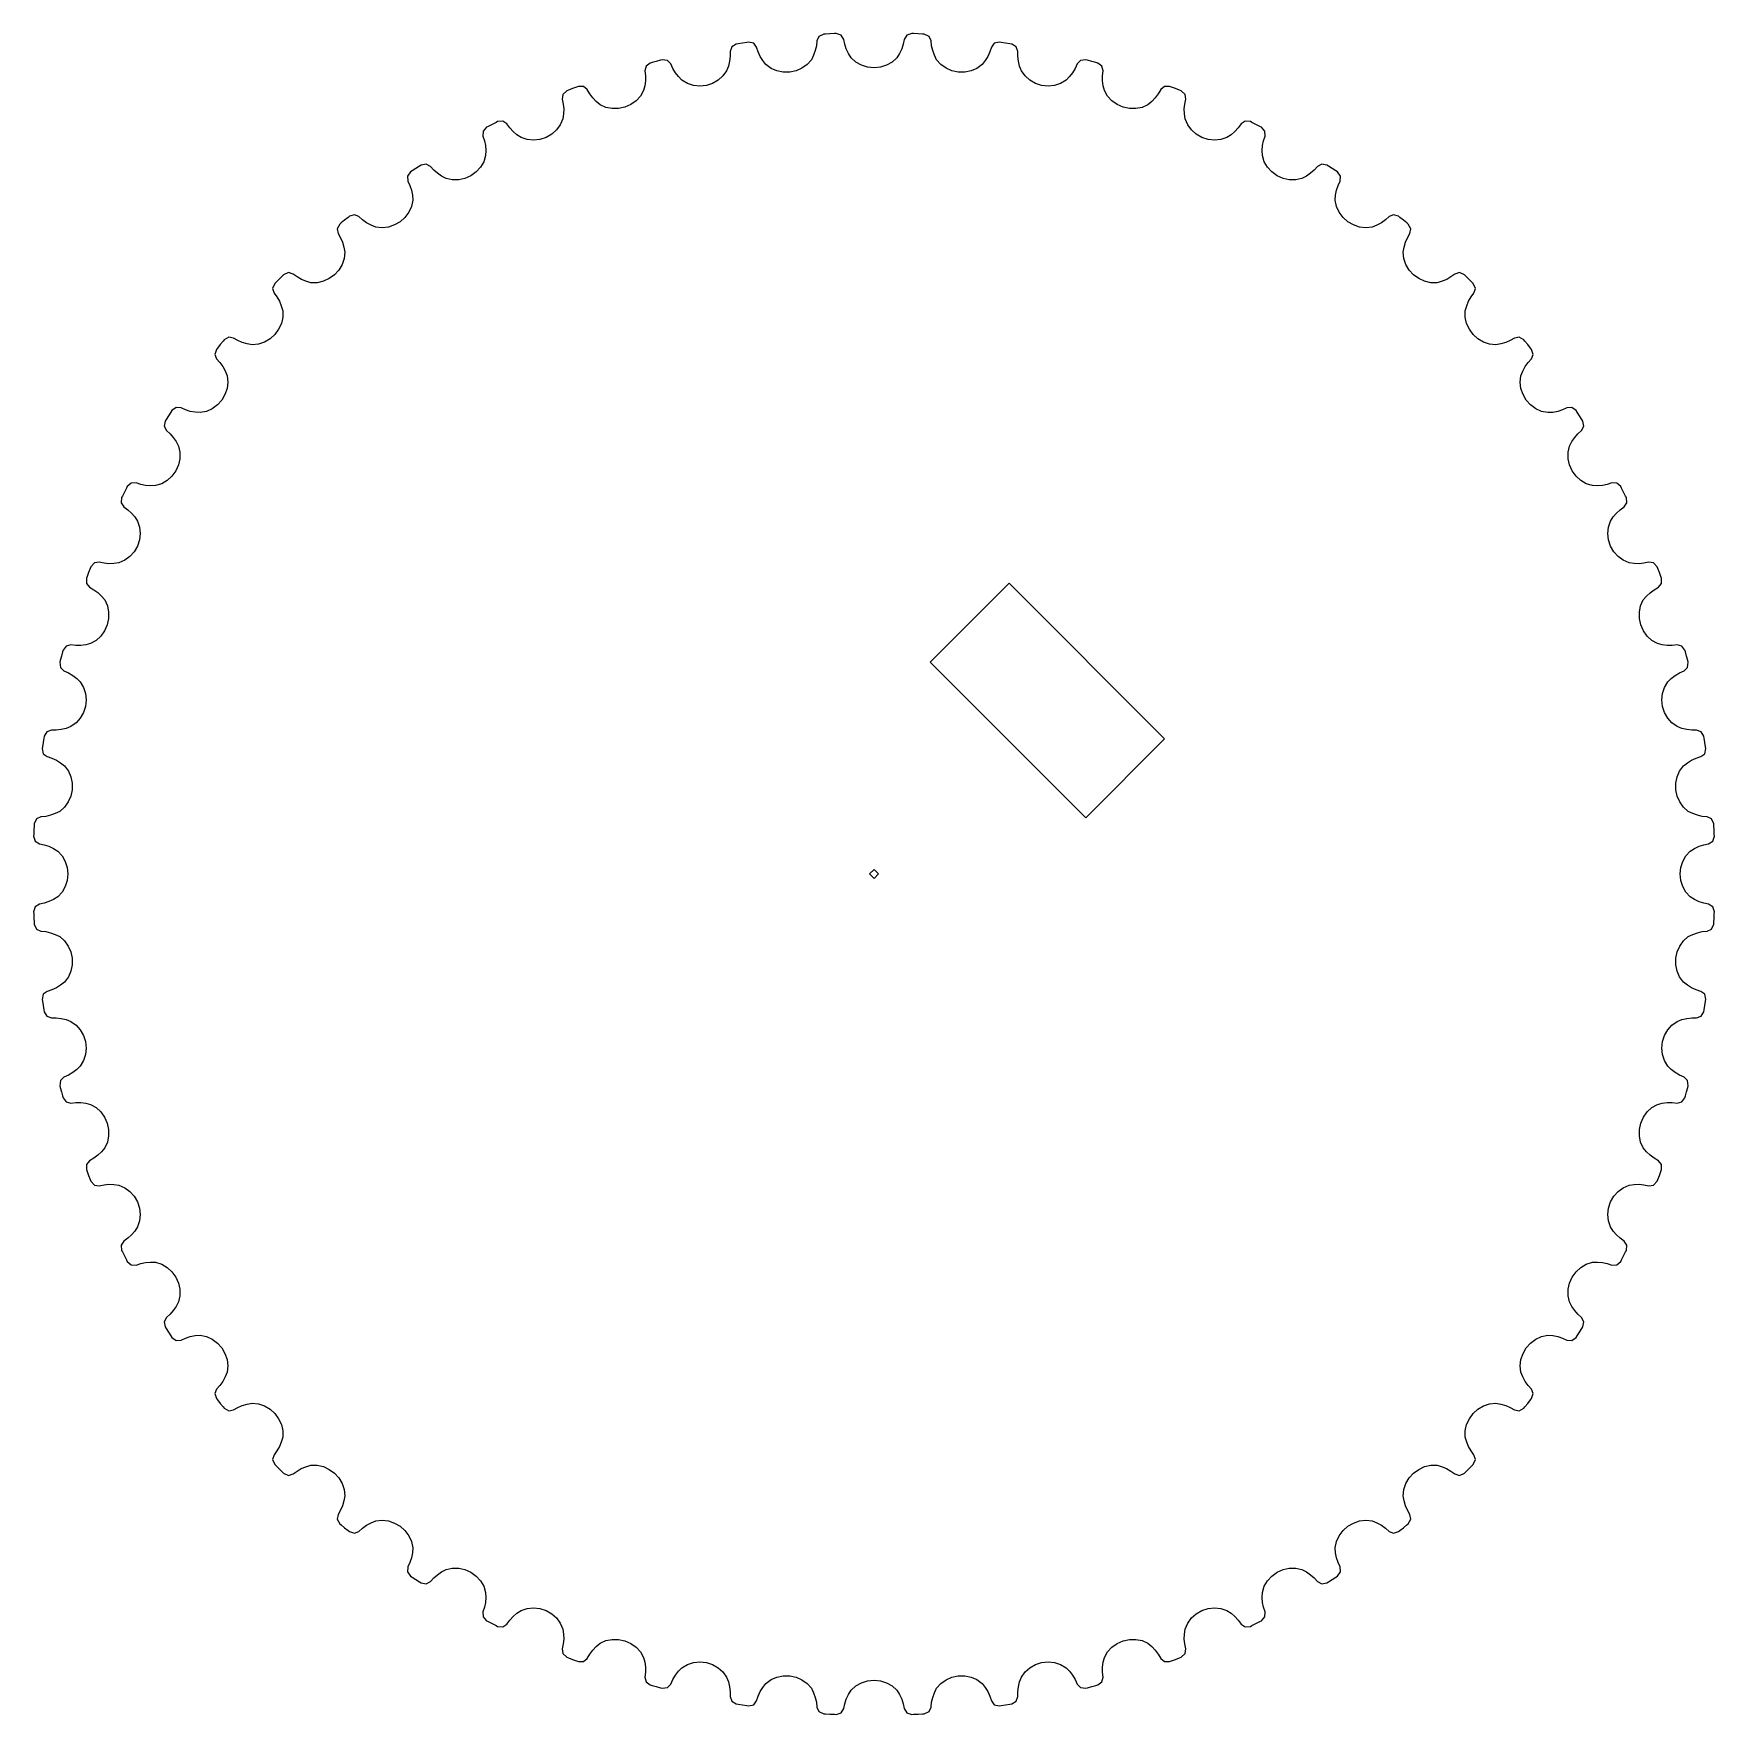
# Model space of a CAD drawing. Header units: metres. Extents: x -18.8 to 18.8, y 91.2 to 128.8.
import ezdxf

# ---------------------------------------------------------------- set-up
doc = ezdxf.new("R2010")
doc.units = ezdxf.units.M

msp = doc.modelspace()

# ---------------------------------------------------------------- linework, layer by layer
for p, q in [((-1.12541, 128.811), (-1.23318, 128.762)), ((-1.08476, 128.813), (-1.12541, 128.811)), ((-0.98624, 128.819), (-1.08476, 128.813)), ((-0.8877, 128.824), (-0.98624, 128.819)), ((-0.847, 128.825), (-0.8877, 128.824)), ((-0.73459, 128.788), (-0.847, 128.825)), ((-0.67837, 128.695), (-0.73459, 128.788)), ((0.73474, 128.788), (0.67837, 128.695)), ((0.847, 128.825), (0.73474, 128.788)), ((0.8877, 128.824), (0.847, 128.825)), ((0.98624, 128.819), (0.8877, 128.824)), ((1.08476, 128.813), (0.98624, 128.819)), ((1.12541, 128.811), (1.08476, 128.813)), ((1.23332, 128.762), (1.12541, 128.811)), ((-3.18762, 128.531), (-3.22334, 128.428)), ((-3.22334, 128.428), (-3.22276, 128.317)), ((-3.08553, 128.59), (-3.18762, 128.531)), ((-3.04535, 128.597), (-3.08553, 128.59)), ((-2.94794, 128.613), (-3.04535, 128.597)), ((-2.85045, 128.628), (-2.94794, 128.613)), ((-2.81017, 128.634), (-2.85045, 128.628)), ((-2.69449, 128.609), (-2.81017, 128.634)), ((-2.62883, 128.522), (-2.69449, 128.609)), ((-2.59529, 128.417), (-2.62883, 128.522)), ((-2.54893, 128.316), (-2.59529, 128.417)), ((-1.31479, 128.446), (-1.35219, 128.341)), ((-1.29042, 128.554), (-1.31479, 128.446)), ((-1.27948, 128.664), (-1.29042, 128.554)), ((-1.23318, 128.762), (-1.27948, 128.664)), ((-0.65599, 128.587), (-0.67837, 128.695)), ((-0.62039, 128.482), (-0.65599, 128.587)), ((-0.57219, 128.382), (-0.62039, 128.482)), ((0.62054, 128.482), (0.57236, 128.382)), ((0.65605, 128.587), (0.62054, 128.482)), ((0.67837, 128.695), (0.65605, 128.587)), ((1.27948, 128.664), (1.23332, 128.762)), ((1.29047, 128.554), (1.27948, 128.664)), ((1.31494, 128.446), (1.29047, 128.554)), ((1.35236, 128.341), (1.31494, 128.446)), ((2.59534, 128.417), (2.54909, 128.316)), ((2.62883, 128.522), (2.59534, 128.417)), ((2.69463, 128.609), (2.62883, 128.522)), ((2.81017, 128.634), (2.69463, 128.609)), ((2.85045, 128.628), (2.81017, 128.634)), ((2.94794, 128.613), (2.85045, 128.628)), ((3.04535, 128.597), (2.94794, 128.613)), ((3.08553, 128.59), (3.04535, 128.597)), ((3.18776, 128.53), (3.08553, 128.59)), ((3.22334, 128.428), (3.18776, 128.53)), ((3.22281, 128.317), (3.22334, 128.428)), ((-5.10713, 128.096), (-5.13188, 127.99)), ((-5.01183, 128.166), (-5.10713, 128.096)), ((-4.97258, 128.177), (-5.01183, 128.166)), ((-4.87733, 128.202), (-4.97258, 128.177)), ((-4.78195, 128.228), (-4.87733, 128.202)), ((-4.74254, 128.238), (-4.78195, 128.228)), ((-4.62486, 128.225), (-4.74254, 128.238)), ((-4.55048, 128.145), (-4.62486, 128.225)), ((-4.50613, 128.045), (-4.55048, 128.145)), ((-4.44955, 127.95), (-4.50613, 128.045)), ((-3.26192, 128.099), (-3.30101, 127.993)), ((-3.23573, 128.208), (-3.26192, 128.099)), ((-3.22276, 128.317), (-3.23573, 128.208)), ((-2.49048, 128.221), (-2.54893, 128.316)), ((-2.42058, 128.132), (-2.49048, 128.221)), ((-2.30516, 128.047), (-2.42058, 128.132)), ((-2.17398, 127.99), (-2.30516, 128.047)), ((-1.61375, 128.048), (-1.7459, 127.992)), ((-1.49728, 128.131), (-1.61375, 128.048)), ((-1.40218, 128.239), (-1.49728, 128.131)), ((-1.35219, 128.341), (-1.40218, 128.239)), ((-0.51199, 128.286), (-0.57219, 128.382)), ((-0.40616, 128.189), (-0.51199, 128.286)), ((-0.28165, 128.118), (-0.40616, 128.189)), ((-0.14429, 128.076), (-0.28165, 128.118)), ((0, 128.061), (-0.14429, 128.076)), ((0.14429, 128.076), (0, 128.061)), ((0.28165, 128.118), (0.14429, 128.076)), ((0.40616, 128.189), (0.28165, 128.118)), ((0.51199, 128.286), (0.40616, 128.189)), ((0.57236, 128.382), (0.51199, 128.286)), ((1.40218, 128.239), (1.35236, 128.341)), ((1.49728, 128.131), (1.40218, 128.239)), ((1.61375, 128.048), (1.49728, 128.131)), ((1.7459, 127.992), (1.61375, 128.048)), ((2.30516, 128.047), (2.17398, 127.99)), ((2.42058, 128.132), (2.30516, 128.047)), ((2.49065, 128.221), (2.42058, 128.132)), ((2.54909, 128.316), (2.49065, 128.221)), ((3.23589, 128.208), (3.22281, 128.317)), ((3.26208, 128.099), (3.23589, 128.208)), ((3.30101, 127.993), (3.26208, 128.099)), ((4.5062, 128.045), (4.44971, 127.95)), ((4.55048, 128.145), (4.5062, 128.045)), ((4.62498, 128.225), (4.55048, 128.145)), ((4.74254, 128.238), (4.62498, 128.225)), ((4.78195, 128.228), (4.74254, 128.238)), ((4.87733, 128.202), (4.78195, 128.228)), ((4.97258, 128.177), (4.87733, 128.202)), ((5.01183, 128.166), (4.97258, 128.177)), ((5.10725, 128.096), (5.01183, 128.166)), ((5.13188, 127.99), (5.10725, 128.096)), ((-6.62294, 127.642), (-6.66109, 127.628)), ((-6.50456, 127.642), (-6.62294, 127.642)), ((-6.42226, 127.57), (-6.50456, 127.642)), ((-5.13593, 127.659), (-5.16367, 127.549)), ((-5.12122, 127.77), (-5.13593, 127.659)), ((-5.13188, 127.99), (-5.11978, 127.88)), ((-5.11978, 127.88), (-5.12122, 127.77)), ((-4.38147, 127.861), (-4.44955, 127.95)), ((-4.30264, 127.78), (-4.38147, 127.861)), ((-4.17891, 127.707), (-4.30264, 127.78)), ((-4.0425, 127.664), (-4.17891, 127.707)), ((-3.89925, 127.651), (-4.0425, 127.664)), ((-3.7551, 127.666), (-3.89925, 127.651)), ((-3.61696, 127.711), (-3.7551, 127.666)), ((-3.4915, 127.781), (-3.61696, 127.711)), ((-3.38432, 127.876), (-3.4915, 127.781)), ((-3.30101, 127.993), (-3.38432, 127.876)), ((-2.0329, 127.961), (-2.17398, 127.99)), ((-1.88789, 127.962), (-2.0329, 127.961)), ((-1.7459, 127.992), (-1.88789, 127.962)), ((1.88789, 127.962), (1.7459, 127.992)), ((2.0329, 127.961), (1.88789, 127.962)), ((2.17398, 127.99), (2.0329, 127.961)), ((3.38432, 127.876), (3.30101, 127.993)), ((3.4915, 127.781), (3.38432, 127.876)), ((3.61696, 127.711), (3.4915, 127.781)), ((3.7551, 127.666), (3.61696, 127.711)), ((3.89925, 127.651), (3.7551, 127.666)), ((4.0425, 127.664), (3.89925, 127.651)), ((4.17891, 127.707), (4.0425, 127.664)), ((4.30264, 127.78), (4.17891, 127.707)), ((4.38164, 127.861), (4.30264, 127.78)), ((4.44971, 127.95), (4.38164, 127.861)), ((5.11984, 127.88), (5.13188, 127.99)), ((5.12137, 127.77), (5.11984, 127.88)), ((5.13609, 127.659), (5.12137, 127.77)), ((5.16367, 127.549), (5.13609, 127.659)), ((6.50468, 127.642), (6.42226, 127.57)), ((6.62294, 127.642), (6.50468, 127.642)), ((6.66109, 127.628), (6.62294, 127.642)), ((-6.97067, 127.463), (-6.98421, 127.355)), ((-6.98421, 127.355), (-6.96072, 127.247)), ((-6.88322, 127.542), (-6.97067, 127.463)), ((-6.84532, 127.557), (-6.88322, 127.542)), ((-6.7533, 127.593), (-6.84532, 127.557)), ((-6.66109, 127.628), (-6.7533, 127.593)), ((-6.36763, 127.475), (-6.42226, 127.57)), ((-6.30142, 127.386), (-6.36763, 127.475)), ((-6.22447, 127.305), (-6.30142, 127.386)), ((-6.13756, 127.233), (-6.22447, 127.305)), ((-5.33098, 127.319), (-5.44841, 127.235)), ((-5.2343, 127.424), (-5.33098, 127.319)), ((-5.16367, 127.549), (-5.2343, 127.424)), ((5.2343, 127.424), (5.16367, 127.549)), ((5.33098, 127.319), (5.2343, 127.424)), ((5.44841, 127.235), (5.33098, 127.319)), ((6.22462, 127.305), (6.13756, 127.233)), ((6.30157, 127.386), (6.22462, 127.305)), ((6.36768, 127.475), (6.30157, 127.386)), ((6.42226, 127.57), (6.36768, 127.475)), ((6.7533, 127.593), (6.66109, 127.628)), ((6.84532, 127.557), (6.7533, 127.593)), ((6.88322, 127.542), (6.84532, 127.557)), ((6.97081, 127.463), (6.88322, 127.542)), ((6.96077, 127.247), (6.98421, 127.355)), ((6.98421, 127.355), (6.97081, 127.463)), ((-6.96976, 126.913), (-7.02692, 126.781)), ((-6.95366, 127.025), (-6.96976, 126.913)), ((-6.96072, 127.247), (-6.95059, 127.137)), ((-6.95059, 127.137), (-6.95366, 127.025)), ((-6.00688, 127.173), (-6.13756, 127.233)), ((-5.86671, 127.144), (-6.00688, 127.173)), ((-5.72287, 127.146), (-5.86671, 127.144)), ((-5.58118, 127.177), (-5.72287, 127.146)), ((-5.44841, 127.235), (-5.58118, 127.177)), ((5.58118, 127.177), (5.44841, 127.235)), ((5.72287, 127.146), (5.58118, 127.177)), ((5.86671, 127.144), (5.72287, 127.146)), ((6.00688, 127.173), (5.86671, 127.144)), ((6.13756, 127.233), (6.00688, 127.173)), ((6.95073, 127.137), (6.96077, 127.247)), ((6.95381, 127.025), (6.95073, 127.137)), ((6.96976, 126.913), (6.95381, 127.025)), ((7.02692, 126.781), (6.96976, 126.913)), ((-8.75786, 126.639), (-8.75999, 126.53)), ((-8.75999, 126.53), (-8.7254, 126.425)), ((-8.6792, 126.727), (-8.75786, 126.639)), ((-8.64305, 126.746), (-8.6792, 126.727)), ((-8.55525, 126.791), (-8.64305, 126.746)), ((-8.46722, 126.835), (-8.55525, 126.791)), ((-8.43079, 126.853), (-8.46722, 126.835)), ((-8.31299, 126.865), (-8.43079, 126.853)), ((-8.22368, 126.803), (-8.31299, 126.865)), ((-8.15935, 126.713), (-8.22368, 126.803)), ((-8.08426, 126.632), (-8.15935, 126.713)), ((-7.99927, 126.56), (-8.08426, 126.632)), ((-7.90523, 126.497), (-7.99927, 126.56)), ((-7.22015, 126.571), (-7.3461, 126.5)), ((-7.11206, 126.666), (-7.22015, 126.571)), ((-7.02692, 126.781), (-7.11206, 126.666)), ((7.11206, 126.666), (7.02692, 126.781)), ((7.22015, 126.571), (7.11206, 126.666)), ((7.3461, 126.5), (7.22015, 126.571)), ((7.99942, 126.56), (7.90523, 126.497)), ((8.0844, 126.632), (7.99942, 126.56)), ((8.15939, 126.713), (8.0844, 126.632)), ((8.22368, 126.803), (8.15939, 126.713)), ((8.31311, 126.865), (8.22368, 126.803)), ((8.43079, 126.853), (8.31311, 126.865)), ((8.46722, 126.835), (8.43079, 126.853)), ((8.55525, 126.791), (8.46722, 126.835)), ((8.64305, 126.746), (8.55525, 126.791)), ((8.6792, 126.727), (8.64305, 126.746)), ((8.75798, 126.638), (8.6792, 126.727)), ((8.72545, 126.425), (8.75999, 126.53)), ((8.75999, 126.53), (8.75798, 126.638)), ((-8.7254, 126.425), (-8.70383, 126.317)), ((-8.70383, 126.317), (-8.69521, 126.205)), ((-8.69521, 126.205), (-8.69948, 126.092)), ((-7.76903, 126.451), (-7.90523, 126.497)), ((-7.62666, 126.437), (-7.76903, 126.451)), ((-7.48378, 126.454), (-7.62666, 126.437)), ((-7.3461, 126.5), (-7.48378, 126.454)), ((7.48378, 126.454), (7.3461, 126.5)), ((7.62666, 126.437), (7.48378, 126.454)), ((7.76903, 126.451), (7.62666, 126.437)), ((7.90523, 126.497), (7.76903, 126.451)), ((8.69536, 126.205), (8.70395, 126.316)), ((8.69948, 126.092), (8.69536, 126.205)), ((8.70395, 126.316), (8.72545, 126.425)), ((-10.2635, 125.804), (-10.3461, 125.75)), ((-10.1806, 125.858), (-10.2635, 125.804)), ((-10.1463, 125.88), (-10.1806, 125.858)), ((-10.0303, 125.904), (-10.1463, 125.88)), ((-9.93501, 125.851), (-10.0303, 125.904)), ((-9.86168, 125.769), (-9.93501, 125.851)), ((-9.77852, 125.696), (-9.86168, 125.769)), ((-8.81522, 125.832), (-8.9128, 125.726)), ((-8.74255, 125.955), (-8.81522, 125.832)), ((-8.69948, 126.092), (-8.74255, 125.955)), ((8.74255, 125.955), (8.69948, 126.092)), ((8.81522, 125.832), (8.74255, 125.955)), ((8.9128, 125.726), (8.81522, 125.832)), ((9.86171, 125.769), (9.77866, 125.696)), ((9.93501, 125.851), (9.86171, 125.769)), ((10.0305, 125.904), (9.93501, 125.851)), ((10.1463, 125.88), (10.0305, 125.904)), ((10.1806, 125.858), (10.1463, 125.88)), ((10.2635, 125.804), (10.1806, 125.858)), ((10.3461, 125.75), (10.2635, 125.804)), ((-10.3801, 125.728), (-10.4491, 125.632)), ((-10.4491, 125.632), (-10.4398, 125.523)), ((-10.4398, 125.523), (-10.3945, 125.423)), ((-10.3945, 125.423), (-10.3617, 125.317)), ((-10.3461, 125.75), (-10.3801, 125.728)), ((-9.68642, 125.633), (-9.77852, 125.696)), ((-9.5863, 125.58), (-9.68642, 125.633)), ((-9.44606, 125.549), (-9.5863, 125.58)), ((-9.30304, 125.55), (-9.44606, 125.549)), ((-9.16272, 125.582), (-9.30304, 125.55)), ((-9.03053, 125.641), (-9.16272, 125.582)), ((-8.9128, 125.726), (-9.03053, 125.641)), ((9.03053, 125.641), (8.9128, 125.726)), ((9.16272, 125.582), (9.03053, 125.641)), ((9.30304, 125.55), (9.16272, 125.582)), ((9.44606, 125.549), (9.30304, 125.55)), ((9.5863, 125.58), (9.44606, 125.549)), ((9.68657, 125.633), (9.5863, 125.58)), ((9.77866, 125.696), (9.68657, 125.633)), ((10.3801, 125.728), (10.3461, 125.75)), ((10.3618, 125.317), (10.3945, 125.423)), ((10.4492, 125.632), (10.3801, 125.728)), ((10.3945, 125.423), (10.4398, 125.523)), ((10.4398, 125.523), (10.4492, 125.632)), ((-10.3339, 125.094), (-10.3624, 124.954)), ((-10.3617, 125.317), (-10.3415, 125.208)), ((-10.3415, 125.208), (-10.3339, 125.094)), ((10.3339, 125.094), (10.3416, 125.208)), ((10.3624, 124.954), (10.3339, 125.094)), ((10.3416, 125.208), (10.3618, 125.317)), ((-11.8593, 124.645), (-11.9358, 124.583)), ((-11.7824, 124.707), (-11.8593, 124.645)), ((-11.7506, 124.732), (-11.7824, 124.707)), ((-11.6378, 124.768), (-11.7506, 124.732)), ((-11.5375, 124.726), (-11.6378, 124.768)), ((-11.4559, 124.652), (-11.5375, 124.726)), ((-11.3656, 124.588), (-11.4559, 124.652)), ((-10.5078, 124.708), (-10.616, 124.612)), ((-10.4218, 124.824), (-10.5078, 124.708)), ((-10.3624, 124.954), (-10.4218, 124.824)), ((10.4218, 124.824), (10.3624, 124.954)), ((10.5078, 124.708), (10.4218, 124.824)), ((10.616, 124.612), (10.5078, 124.708)), ((11.456, 124.652), (11.3658, 124.588)), ((11.5375, 124.726), (11.456, 124.652)), ((11.6379, 124.768), (11.5375, 124.726)), ((11.7506, 124.732), (11.6379, 124.768)), ((11.7824, 124.707), (11.7506, 124.732)), ((11.8593, 124.645), (11.7824, 124.707)), ((11.9358, 124.583), (11.8593, 124.645)), ((-11.9673, 124.557), (-12.0258, 124.454)), ((-12.0258, 124.454), (-12.0053, 124.347)), ((-12.0053, 124.347), (-11.9497, 124.252)), ((-11.9358, 124.583), (-11.9673, 124.557)), ((-11.9497, 124.252), (-11.906, 124.15)), ((-11.2675, 124.535), (-11.3656, 124.588)), ((-11.1623, 124.493), (-11.2675, 124.535)), ((-11.0196, 124.476), (-11.1623, 124.493)), ((-10.8775, 124.492), (-11.0196, 124.476)), ((-10.7413, 124.539), (-10.8775, 124.492)), ((-10.616, 124.612), (-10.7413, 124.539)), ((10.7413, 124.539), (10.616, 124.612)), ((10.8775, 124.492), (10.7413, 124.539)), ((11.0196, 124.476), (10.8775, 124.492)), ((11.1623, 124.493), (11.0196, 124.476)), ((11.2676, 124.535), (11.1623, 124.493)), ((11.3658, 124.588), (11.2676, 124.535)), ((11.9061, 124.15), (11.9497, 124.252)), ((11.9673, 124.557), (11.9358, 124.583)), ((11.9497, 124.252), (12.0053, 124.347)), ((12.0259, 124.454), (11.9673, 124.557)), ((12.0053, 124.347), (12.0259, 124.454)), ((-11.906, 124.15), (-11.8745, 124.043)), ((-11.8745, 124.043), (-11.8551, 123.932)), ((-11.8551, 123.932), (-11.8687, 123.789)), ((11.8551, 123.932), (11.8746, 124.043)), ((11.8687, 123.789), (11.8551, 123.932)), ((11.8746, 124.043), (11.9061, 124.15)), ((-11.9876, 123.529), (-12.0852, 123.422)), ((-11.9142, 123.653), (-11.9876, 123.529)), ((-11.8687, 123.789), (-11.9142, 123.653)), ((11.9142, 123.653), (11.8687, 123.789)), ((11.9876, 123.529), (11.9142, 123.653)), ((12.0852, 123.422), (11.9876, 123.529)), ((-13.4233, 123.226), (-13.4708, 123.118)), ((-13.3947, 123.255), (-13.4233, 123.226)), ((-13.3251, 123.325), (-13.3947, 123.255)), ((-13.2552, 123.395), (-13.3251, 123.325)), ((-13.2262, 123.423), (-13.2552, 123.395)), ((-13.1178, 123.471), (-13.2262, 123.423)), ((-13.0135, 123.439), (-13.1178, 123.471)), ((-12.9247, 123.374), (-13.0135, 123.439)), ((-12.8282, 123.32), (-12.9247, 123.374)), ((-12.725, 123.277), (-12.8282, 123.32)), ((-12.6161, 123.246), (-12.725, 123.277)), ((-12.4724, 123.245), (-12.6161, 123.246)), ((-12.3328, 123.276), (-12.4724, 123.245)), ((-12.2021, 123.336), (-12.3328, 123.276)), ((-12.0852, 123.422), (-12.2021, 123.336)), ((12.2021, 123.336), (12.0852, 123.422)), ((12.3328, 123.276), (12.2021, 123.336)), ((12.4724, 123.245), (12.3328, 123.276)), ((12.6161, 123.246), (12.4724, 123.245)), ((12.7252, 123.277), (12.6161, 123.246)), ((12.8284, 123.32), (12.7252, 123.277)), ((12.9248, 123.374), (12.8284, 123.32)), ((13.0135, 123.439), (12.9248, 123.374)), ((13.1179, 123.471), (13.0135, 123.439)), ((13.2262, 123.423), (13.1179, 123.471)), ((13.2552, 123.395), (13.2262, 123.423)), ((13.3251, 123.325), (13.2552, 123.395)), ((13.3947, 123.255), (13.3251, 123.325)), ((13.4233, 123.226), (13.3947, 123.255)), ((13.4709, 123.118), (13.4233, 123.226)), ((-13.4708, 123.118), (-13.4392, 123.014)), ((-13.4392, 123.014), (-13.3739, 122.925)), ((-13.3739, 122.925), (-13.3199, 122.828)), ((-13.3199, 122.828), (-13.2773, 122.725)), ((13.2775, 122.725), (13.32, 122.828)), ((13.32, 122.828), (13.374, 122.925)), ((13.374, 122.925), (13.4392, 123.014)), ((13.4392, 123.014), (13.4709, 123.118)), ((-13.2773, 122.725), (-13.2464, 122.616)), ((-13.245, 122.472), (-13.276, 122.333)), ((-13.2464, 122.616), (-13.245, 122.472)), ((13.245, 122.472), (13.2464, 122.616)), ((13.276, 122.333), (13.245, 122.472)), ((13.2464, 122.616), (13.2775, 122.725)), ((-14.454, 122.026), (-14.5568, 121.967)), ((-14.347, 122.005), (-14.454, 122.026)), ((-14.2519, 121.95), (-14.347, 122.005)), ((-13.422, 122.085), (-13.5293, 121.988)), ((-13.3362, 122.202), (-13.422, 122.085)), ((-13.276, 122.333), (-13.3362, 122.202)), ((13.3362, 122.202), (13.276, 122.333)), ((13.422, 122.085), (13.3362, 122.202)), ((13.5293, 121.988), (13.422, 122.085)), ((14.347, 122.005), (14.2519, 121.95)), ((14.4541, 122.026), (14.347, 122.005)), ((14.5568, 121.967), (14.4541, 122.026)), ((-14.7323, 121.751), (-14.7682, 121.638)), ((-14.7682, 121.638), (-14.7258, 121.537)), ((-14.7069, 121.782), (-14.7323, 121.751)), ((-14.645, 121.859), (-14.7069, 121.782)), ((-14.5827, 121.936), (-14.645, 121.859)), ((-14.5568, 121.967), (-14.5827, 121.936)), ((-14.1503, 121.906), (-14.2519, 121.95)), ((-14.0432, 121.875), (-14.1503, 121.906)), ((-13.9316, 121.855), (-14.0432, 121.875)), ((-13.7886, 121.869), (-13.9316, 121.855)), ((-13.653, 121.914), (-13.7886, 121.869)), ((-13.5293, 121.988), (-13.653, 121.914)), ((13.653, 121.914), (13.5293, 121.988)), ((13.7886, 121.869), (13.653, 121.914)), ((13.9316, 121.855), (13.7886, 121.869)), ((14.0433, 121.874), (13.9316, 121.855)), ((14.1504, 121.906), (14.0433, 121.874)), ((14.2519, 121.95), (14.1504, 121.906)), ((14.5827, 121.936), (14.5568, 121.967)), ((14.645, 121.859), (14.5827, 121.936)), ((14.7069, 121.782), (14.645, 121.859)), ((14.7323, 121.751), (14.7069, 121.782)), ((14.7258, 121.537), (14.7683, 121.638)), ((14.7683, 121.638), (14.7323, 121.751)), ((-14.7258, 121.537), (-14.6517, 121.456)), ((-14.6517, 121.456), (-14.5879, 121.366)), ((-14.5879, 121.366), (-14.5347, 121.268)), ((-14.5347, 121.268), (-14.4926, 121.162)), ((14.4926, 121.162), (14.5349, 121.267)), ((14.5349, 121.267), (14.588, 121.366)), ((14.588, 121.366), (14.6517, 121.456)), ((14.6517, 121.456), (14.7258, 121.537)), ((-14.4924, 120.878), (-14.5386, 120.741)), ((-14.4926, 121.162), (-14.4762, 121.02)), ((-14.4762, 121.02), (-14.4924, 120.878)), ((14.4762, 121.02), (14.4926, 121.162)), ((14.4924, 120.878), (14.4762, 121.02)), ((14.5386, 120.741), (14.4924, 120.878)), ((-14.7082, 120.508), (-14.8235, 120.422)), ((-14.6117, 120.616), (-14.7082, 120.508)), ((-14.5386, 120.741), (-14.6117, 120.616)), ((14.6117, 120.616), (14.5386, 120.741)), ((14.7082, 120.508), (14.6117, 120.616)), ((14.8235, 120.422), (14.7082, 120.508)), ((-15.8798, 120.146), (-15.9038, 120.03)), ((-15.8579, 120.181), (-15.8798, 120.146)), ((-15.8044, 120.263), (-15.8579, 120.181)), ((-15.7504, 120.346), (-15.8044, 120.263)), ((-15.728, 120.38), (-15.7504, 120.346)), ((-15.6319, 120.449), (-15.728, 120.38)), ((-15.5233, 120.44), (-15.6319, 120.449)), ((-15.4229, 120.395), (-15.5233, 120.44)), ((-15.3173, 120.362), (-15.4229, 120.395)), ((-15.2075, 120.342), (-15.3173, 120.362)), ((-15.0945, 120.334), (-15.2075, 120.342)), ((-14.9536, 120.362), (-15.0945, 120.334)), ((-14.8235, 120.422), (-14.9536, 120.362)), ((14.9536, 120.362), (14.8235, 120.422)), ((15.0945, 120.334), (14.9536, 120.362)), ((15.2076, 120.341), (15.0945, 120.334)), ((15.3174, 120.362), (15.2076, 120.341)), ((15.4229, 120.394), (15.3174, 120.362)), ((15.5233, 120.44), (15.4229, 120.394)), ((15.6319, 120.449), (15.5233, 120.44)), ((15.728, 120.38), (15.6319, 120.449)), ((15.7504, 120.346), (15.728, 120.38)), ((15.8044, 120.263), (15.7504, 120.346)), ((15.8579, 120.181), (15.8044, 120.263)), ((15.8798, 120.146), (15.8579, 120.181)), ((15.9039, 120.03), (15.8798, 120.146)), ((-15.9038, 120.03), (-15.8512, 119.935)), ((-15.8512, 119.935), (-15.7689, 119.862)), ((-15.7689, 119.862), (-15.696, 119.779)), ((-15.696, 119.779), (-15.6329, 119.687)), ((15.633, 119.686), (15.6961, 119.779)), ((15.6961, 119.779), (15.7689, 119.862)), ((15.7689, 119.862), (15.8512, 119.935)), ((15.8512, 119.935), (15.9039, 120.03)), ((-15.6329, 119.687), (-15.58, 119.586)), ((-15.58, 119.586), (-15.5487, 119.446)), ((-15.5487, 119.446), (-15.55, 119.303)), ((15.5487, 119.446), (15.58, 119.586)), ((15.55, 119.303), (15.5487, 119.446)), ((15.58, 119.586), (15.633, 119.686)), ((-15.6413, 119.031), (-15.726, 118.913)), ((-15.5817, 119.163), (-15.6413, 119.031)), ((-15.55, 119.303), (-15.5817, 119.163)), ((15.5817, 119.163), (15.55, 119.303)), ((15.6413, 119.031), (15.5817, 119.163)), ((15.726, 118.913), (15.6413, 119.031)), ((-16.7456, 118.643), (-16.7906, 118.555)), ((-16.7269, 118.679), (-16.7456, 118.643)), ((-16.6385, 118.758), (-16.7269, 118.679)), ((-16.5296, 118.76), (-16.6385, 118.758)), ((-16.4249, 118.725), (-16.5296, 118.76)), ((-16.3165, 118.704), (-16.4249, 118.725)), ((-16.2052, 118.695), (-16.3165, 118.704)), ((-16.092, 118.699), (-16.2052, 118.695)), ((-15.9549, 118.743), (-16.092, 118.699)), ((-15.8317, 118.815), (-15.9549, 118.743)), ((-15.726, 118.913), (-15.8317, 118.815)), ((15.8317, 118.815), (15.726, 118.913)), ((15.9549, 118.743), (15.8317, 118.815)), ((16.092, 118.699), (15.9549, 118.743)), ((16.2053, 118.695), (16.092, 118.699)), ((16.3166, 118.704), (16.2053, 118.695)), ((16.4249, 118.725), (16.3166, 118.704)), ((16.5296, 118.76), (16.4249, 118.725)), ((16.6385, 118.758), (16.5296, 118.76)), ((16.7269, 118.679), (16.6385, 118.758)), ((16.7456, 118.643), (16.7269, 118.679)), ((16.7906, 118.555), (16.7456, 118.643)), ((-16.8534, 118.431), (-16.8651, 118.313)), ((-16.8651, 118.313), (-16.8028, 118.224)), ((-16.8352, 118.467), (-16.8534, 118.431)), ((-16.7906, 118.555), (-16.8352, 118.467)), ((16.8352, 118.467), (16.7906, 118.555)), ((16.8028, 118.224), (16.8652, 118.313)), ((16.8534, 118.431), (16.8352, 118.467)), ((16.8652, 118.313), (16.8534, 118.431)), ((-16.8028, 118.224), (-16.7133, 118.159)), ((-16.7133, 118.159), (-16.6322, 118.084)), ((-16.6322, 118.084), (-16.5598, 117.999)), ((-16.5598, 117.999), (-16.4967, 117.905)), ((-16.4967, 117.905), (-16.4509, 117.769)), ((16.4509, 117.769), (16.4967, 117.905)), ((16.4967, 117.905), (16.5599, 117.999)), ((16.5599, 117.999), (16.6322, 118.084)), ((16.6322, 118.084), (16.7134, 118.159)), ((16.7134, 118.159), (16.8028, 118.224)), ((-16.4541, 117.484), (-16.4996, 117.346)), ((-16.4373, 117.627), (-16.4541, 117.484)), ((-16.4509, 117.769), (-16.4373, 117.627)), ((16.4373, 117.627), (16.4509, 117.769)), ((16.4541, 117.484), (16.4373, 117.627)), ((16.4996, 117.346), (16.4541, 117.484)), ((-16.6664, 117.112), (-16.7813, 117.027)), ((-16.5715, 117.22), (-16.6664, 117.112)), ((-16.4996, 117.346), (-16.5715, 117.22)), ((16.5715, 117.22), (16.4996, 117.346)), ((16.6664, 117.112), (16.5715, 117.22)), ((16.7813, 117.027), (16.6664, 117.112)), ((-17.5929, 116.753), (-17.6281, 116.661)), ((-17.5573, 116.845), (-17.5929, 116.753)), ((-17.5424, 116.883), (-17.5573, 116.845)), ((-17.4628, 116.971), (-17.5424, 116.883)), ((-17.3547, 116.984), (-17.4628, 116.971)), ((-17.247, 116.961), (-17.3547, 116.984)), ((-17.1369, 116.951), (-17.247, 116.961)), ((-17.0253, 116.954), (-17.1369, 116.951)), ((-16.9131, 116.97), (-17.0253, 116.954)), ((-16.7813, 117.027), (-16.9131, 116.97)), ((16.9131, 116.97), (16.7813, 117.027)), ((17.0254, 116.954), (16.9131, 116.97)), ((17.137, 116.951), (17.0254, 116.954)), ((17.247, 116.961), (17.137, 116.951)), ((17.3547, 116.984), (17.247, 116.961)), ((17.4628, 116.971), (17.3547, 116.984)), ((17.5424, 116.883), (17.4628, 116.971)), ((17.5573, 116.845), (17.5424, 116.883)), ((17.5929, 116.753), (17.5573, 116.845)), ((17.6281, 116.661), (17.5929, 116.753)), ((-17.6281, 116.661), (-17.6423, 116.623)), ((-17.6423, 116.623), (-17.6417, 116.505)), ((-17.6417, 116.505), (-17.5704, 116.422)), ((-17.5704, 116.422), (-17.4747, 116.368)), ((-17.4747, 116.368), (-17.3861, 116.302)), ((1.25658, 114.743), (3.02435, 116.511)), ((3.02435, 116.511), (6.51117, 113.024)), ((17.3862, 116.301), (17.4747, 116.368)), ((17.4747, 116.368), (17.5704, 116.422)), ((17.5704, 116.422), (17.6418, 116.505)), ((17.6423, 116.623), (17.6281, 116.661)), ((17.6418, 116.505), (17.6423, 116.623)), ((-17.3861, 116.302), (-17.3053, 116.225)), ((-17.3053, 116.225), (-17.2326, 116.138)), ((-17.2326, 116.138), (-17.1729, 116.007)), ((-17.1729, 116.007), (-17.1445, 115.867)), ((17.1445, 115.867), (17.1729, 116.007)), ((17.1729, 116.007), (17.2326, 116.138)), ((17.2326, 116.138), (17.3053, 116.224)), ((17.3053, 116.224), (17.3862, 116.301)), ((-17.1462, 115.723), (-17.1771, 115.581)), ((-17.1445, 115.867), (-17.1462, 115.723)), ((17.1462, 115.723), (17.1445, 115.867)), ((17.1771, 115.581), (17.1462, 115.723)), ((-17.4239, 115.234), (-17.549, 115.164)), ((-17.3185, 115.331), (-17.4239, 115.234)), ((-17.2354, 115.448), (-17.3185, 115.331)), ((-17.1771, 115.581), (-17.2354, 115.448)), ((17.2354, 115.448), (17.1771, 115.581)), ((17.3185, 115.331), (17.2354, 115.448)), ((17.4239, 115.234), (17.3185, 115.331)), ((17.549, 115.164), (17.4239, 115.234)), ((-18.2025, 114.877), (-18.2278, 114.782)), ((-18.1767, 114.973), (-18.2025, 114.877)), ((-18.1658, 115.012), (-18.1767, 114.973)), ((-18.0958, 115.107), (-18.1658, 115.012)), ((-17.9897, 115.132), (-18.0958, 115.107)), ((-17.8801, 115.12), (-17.9897, 115.132)), ((-17.7696, 115.121), (-17.8801, 115.12)), ((-17.6589, 115.136), (-17.7696, 115.121)), ((-17.549, 115.164), (-17.6589, 115.136)), ((17.659, 115.136), (17.549, 115.164)), ((17.7696, 115.121), (17.659, 115.136)), ((17.8801, 115.12), (17.7696, 115.121)), ((17.9897, 115.132), (17.8801, 115.12)), ((18.0958, 115.107), (17.9897, 115.132)), ((18.1658, 115.012), (18.0958, 115.107)), ((18.1767, 114.973), (18.1658, 115.012)), ((18.2025, 114.877), (18.1767, 114.973)), ((18.2278, 114.782), (18.2025, 114.877)), ((-18.2278, 114.782), (-18.238, 114.743)), ((-18.238, 114.743), (-18.225, 114.625)), ((-18.225, 114.625), (-18.1454, 114.55)), ((-18.1454, 114.55), (-18.0446, 114.506)), ((-18.0446, 114.506), (-17.9496, 114.45)), ((4.74341, 111.257), (1.25658, 114.743)), ((17.9496, 114.45), (18.0446, 114.506)), ((18.0446, 114.506), (18.1454, 114.55)), ((18.1454, 114.55), (18.225, 114.625)), ((18.225, 114.625), (18.238, 114.743)), ((18.238, 114.743), (18.2278, 114.782)), ((-17.9496, 114.45), (-17.8611, 114.382)), ((-17.8611, 114.382), (-17.7798, 114.303)), ((-17.7798, 114.303), (-17.7067, 114.179)), ((-17.7067, 114.179), (-17.6638, 114.042)), ((17.6638, 114.042), (17.7067, 114.179)), ((17.7067, 114.179), (17.7798, 114.303)), ((17.7798, 114.303), (17.8611, 114.381)), ((17.8611, 114.381), (17.9496, 114.45)), ((-17.6664, 113.755), (-17.7105, 113.617)), ((-17.6505, 113.899), (-17.6664, 113.755)), ((-17.6638, 114.042), (-17.6505, 113.899)), ((17.6505, 113.899), (17.6638, 114.042)), ((17.6664, 113.755), (17.6505, 113.899)), ((17.7105, 113.617), (17.6664, 113.755)), ((-17.8756, 113.384), (-17.9927, 113.301)), ((-17.7809, 113.492), (-17.8756, 113.384)), ((-17.7105, 113.617), (-17.7809, 113.492)), ((17.7809, 113.492), (17.7105, 113.617)), ((17.8756, 113.384), (17.7809, 113.492)), ((17.9927, 113.301), (17.8756, 113.384)), ((-18.5969, 113.045), (-18.6126, 112.948)), ((-18.5902, 113.086), (-18.5969, 113.045)), ((-18.5305, 113.188), (-18.5902, 113.086)), ((-18.4275, 113.223), (-18.5305, 113.188)), ((-18.3173, 113.223), (-18.4275, 113.223)), ((-18.2076, 113.236), (-18.3173, 113.223)), ((-18.0991, 113.262), (-18.2076, 113.236)), ((-17.9927, 113.301), (-18.0991, 113.262)), ((6.51117, 113.024), (4.74341, 111.257)), ((18.0991, 113.262), (17.9927, 113.301)), ((18.2076, 113.236), (18.0991, 113.262)), ((18.3174, 113.223), (18.2076, 113.236)), ((18.4275, 113.223), (18.3174, 113.223)), ((18.5305, 113.188), (18.4275, 113.223)), ((18.5902, 113.086), (18.5305, 113.188)), ((18.5969, 113.045), (18.5902, 113.086)), ((18.6126, 112.948), (18.5969, 113.045)), ((-18.6278, 112.85), (-18.6338, 112.81)), ((-18.6338, 112.81), (-18.6086, 112.695)), ((-18.6126, 112.948), (-18.6278, 112.85)), ((-18.6086, 112.695), (-18.5217, 112.629)), ((-18.5217, 112.629), (-18.4167, 112.595)), ((-18.4167, 112.595), (-18.3164, 112.549)), ((18.3164, 112.549), (18.4167, 112.595)), ((18.4167, 112.595), (18.5217, 112.629)), ((18.5217, 112.629), (18.6086, 112.694)), ((18.6086, 112.694), (18.6338, 112.81)), ((18.6278, 112.85), (18.6126, 112.948)), ((18.6338, 112.81), (18.6278, 112.85)), ((-18.3164, 112.549), (-18.2213, 112.491)), ((-18.2213, 112.491), (-18.1321, 112.421)), ((-18.1321, 112.421), (-18.0465, 112.305)), ((-18.0465, 112.305), (-17.9896, 112.174)), ((17.9896, 112.174), (18.0465, 112.305)), ((18.0465, 112.305), (18.1321, 112.421)), ((18.1321, 112.421), (18.2213, 112.49)), ((18.2213, 112.49), (18.3164, 112.549)), ((-17.9621, 111.888), (-17.9916, 111.746)), ((-17.9896, 112.174), (-17.9614, 112.033)), ((-17.9614, 112.033), (-17.9621, 111.888)), ((17.9614, 112.033), (17.9896, 112.174)), ((17.9621, 111.888), (17.9614, 112.033)), ((17.9916, 111.746), (17.9621, 111.888)), ((-18.1314, 111.497), (-18.2391, 111.402)), ((-18.0484, 111.614), (-18.1314, 111.497)), ((-17.9916, 111.746), (-18.0484, 111.614)), ((18.0484, 111.614), (17.9916, 111.746)), ((18.1314, 111.497), (18.0484, 111.614)), ((18.2391, 111.402), (18.1314, 111.497)), ((-18.8133, 111.085), (-18.8188, 110.986)), ((-18.8109, 111.125), (-18.8133, 111.085)), ((-18.7622, 111.233), (-18.8109, 111.125)), ((-18.6635, 111.279), (-18.7622, 111.233)), ((-18.5539, 111.29), (-18.6635, 111.279)), ((-18.4461, 111.315), (-18.5539, 111.29)), ((-18.3409, 111.352), (-18.4461, 111.315)), ((-18.2391, 111.402), (-18.3409, 111.352)), ((18.3409, 111.352), (18.2391, 111.402)), ((18.4461, 111.315), (18.3409, 111.352)), ((18.5539, 111.29), (18.4461, 111.315)), ((18.6635, 111.279), (18.5539, 111.29)), ((18.7622, 111.233), (18.6635, 111.279)), ((18.8109, 111.125), (18.7622, 111.233)), ((18.8133, 111.085), (18.8109, 111.125)), ((18.8188, 110.986), (18.8133, 111.085)), ((-18.8237, 110.888), (-18.8255, 110.847)), ((-18.8255, 110.847), (-18.7883, 110.735)), ((-18.8188, 110.986), (-18.8237, 110.888)), ((-18.7883, 110.735), (-18.695, 110.678)), ((18.695, 110.678), (18.7883, 110.735)), ((18.7883, 110.735), (18.8255, 110.847)), ((18.8237, 110.888), (18.8188, 110.986)), ((18.8255, 110.847), (18.8237, 110.888)), ((-18.695, 110.678), (-18.5871, 110.656)), ((-18.5871, 110.656), (-18.4825, 110.621)), ((-18.4825, 110.621), (-18.3818, 110.572)), ((-18.3818, 110.572), (-18.2858, 110.512)), ((-18.2858, 110.512), (-18.1886, 110.406)), ((-18.1886, 110.406), (-18.1183, 110.282)), ((18.1183, 110.282), (18.1886, 110.406)), ((18.1886, 110.406), (18.2858, 110.512)), ((18.2858, 110.512), (18.3818, 110.572)), ((18.3818, 110.572), (18.4825, 110.62)), ((18.4825, 110.62), (18.5871, 110.656)), ((18.5871, 110.656), (18.695, 110.678)), ((-18.1183, 110.282), (-18.0755, 110.144)), ((-18.0755, 110.144), (-18.0611, 110)), ((-18.0611, 110), (-18.0755, 109.856)), ((-0.09999, 110), (0, 110.1)), ((0, 109.9), (-0.09999, 110)), ((0, 110.1), (0.09999, 110)), ((0.09999, 110), (0, 109.9)), ((18.0611, 110), (18.0755, 110.144)), ((18.0755, 109.856), (18.0611, 110)), ((18.0755, 110.144), (18.1183, 110.282)), ((-18.1886, 109.594), (-18.2858, 109.488)), ((-18.1183, 109.718), (-18.1886, 109.594)), ((-18.0755, 109.856), (-18.1183, 109.718)), ((18.1183, 109.718), (18.0755, 109.856)), ((18.1886, 109.594), (18.1183, 109.718)), ((18.2858, 109.488), (18.1886, 109.594)), ((-18.7883, 109.265), (-18.8255, 109.153)), ((-18.695, 109.322), (-18.7883, 109.265)), ((-18.5871, 109.344), (-18.695, 109.322)), ((-18.4825, 109.38), (-18.5871, 109.344)), ((-18.3818, 109.428), (-18.4825, 109.38)), ((-18.2858, 109.488), (-18.3818, 109.428)), ((18.3818, 109.428), (18.2858, 109.488)), ((18.4825, 109.379), (18.3818, 109.428)), ((18.5871, 109.344), (18.4825, 109.379)), ((18.695, 109.322), (18.5871, 109.344)), ((18.7883, 109.265), (18.695, 109.322)), ((18.8255, 109.153), (18.7883, 109.265)), ((-18.8255, 109.153), (-18.8237, 109.112)), ((-18.8237, 109.112), (-18.8188, 109.014)), ((-18.8188, 109.014), (-18.8133, 108.915)), ((-18.8133, 108.915), (-18.8109, 108.875)), ((-18.8109, 108.875), (-18.7622, 108.767)), ((18.7622, 108.767), (18.8109, 108.875)), ((18.8109, 108.875), (18.8133, 108.915)), ((18.8133, 108.915), (18.8188, 109.014)), ((18.8188, 109.014), (18.8237, 109.112)), ((18.8237, 109.112), (18.8255, 109.153)), ((-18.7622, 108.767), (-18.6635, 108.721)), ((-18.6635, 108.721), (-18.5539, 108.71)), ((-18.5539, 108.71), (-18.4461, 108.685)), ((-18.4461, 108.685), (-18.3409, 108.648)), ((-18.3409, 108.648), (-18.2391, 108.598)), ((-18.2391, 108.598), (-18.1314, 108.503)), ((-18.1314, 108.503), (-18.0484, 108.386)), ((18.0484, 108.386), (18.1314, 108.503)), ((18.1314, 108.503), (18.2391, 108.598)), ((18.2391, 108.598), (18.3409, 108.648)), ((18.3409, 108.648), (18.4461, 108.685)), ((18.4461, 108.685), (18.5539, 108.71)), ((18.5539, 108.71), (18.6635, 108.721)), ((18.6635, 108.721), (18.7622, 108.767)), ((-18.0484, 108.386), (-17.9916, 108.254)), ((-17.9916, 108.254), (-17.9621, 108.112)), ((-17.9621, 108.112), (-17.9614, 107.967)), ((17.9614, 107.967), (17.9621, 108.112)), ((17.9621, 108.112), (17.9916, 108.254)), ((17.9916, 108.254), (18.0484, 108.386)), ((-18.0465, 107.695), (-18.1321, 107.579)), ((-17.9896, 107.826), (-18.0465, 107.695)), ((-17.9614, 107.967), (-17.9896, 107.826)), ((17.9896, 107.826), (17.9614, 107.967)), ((18.0465, 107.695), (17.9896, 107.826)), ((18.1321, 107.579), (18.0465, 107.695)), ((-18.6086, 107.306), (-18.6338, 107.19)), ((-18.5217, 107.371), (-18.6086, 107.306)), ((-18.4167, 107.405), (-18.5217, 107.371)), ((-18.3164, 107.451), (-18.4167, 107.405)), ((-18.2213, 107.51), (-18.3164, 107.451)), ((-18.1321, 107.579), (-18.2213, 107.51)), ((18.2213, 107.509), (18.1321, 107.579)), ((18.3164, 107.451), (18.2213, 107.509)), ((18.4167, 107.405), (18.3164, 107.451)), ((18.5217, 107.371), (18.4167, 107.405)), ((18.6086, 107.305), (18.5217, 107.371)), ((-18.6338, 107.19), (-18.6278, 107.15)), ((-18.6278, 107.15), (-18.6126, 107.052)), ((-18.6126, 107.052), (-18.5969, 106.955)), ((-18.5969, 106.955), (-18.5902, 106.914)), ((18.5902, 106.914), (18.5969, 106.955)), ((18.5969, 106.955), (18.6126, 107.052)), ((18.6338, 107.19), (18.6086, 107.305)), ((18.6126, 107.052), (18.6278, 107.15)), ((18.6278, 107.15), (18.6338, 107.19)), ((-18.5902, 106.914), (-18.5305, 106.812)), ((-18.5305, 106.812), (-18.4275, 106.777)), ((-18.4275, 106.777), (-18.3174, 106.777)), ((-18.3174, 106.777), (-18.2076, 106.764)), ((-18.2076, 106.764), (-18.0991, 106.738)), ((-18.0991, 106.738), (-17.9927, 106.699)), ((-17.9927, 106.699), (-17.8756, 106.616)), ((-17.8756, 106.616), (-17.7809, 106.508)), ((17.7809, 106.508), (17.8756, 106.616)), ((17.8756, 106.616), (17.9927, 106.699)), ((17.9927, 106.699), (18.0991, 106.738)), ((18.0991, 106.738), (18.2076, 106.764)), ((18.2076, 106.764), (18.3173, 106.777)), ((18.3173, 106.777), (18.4275, 106.777)), ((18.4275, 106.777), (18.5305, 106.812)), ((18.5305, 106.812), (18.5902, 106.914)), ((-17.7809, 106.508), (-17.7105, 106.383)), ((-17.7105, 106.383), (-17.6664, 106.245)), ((-17.6664, 106.245), (-17.6505, 106.101)), ((17.6505, 106.101), (17.6664, 106.245)), ((17.6664, 106.245), (17.7105, 106.383)), ((17.7105, 106.383), (17.7809, 106.508)), ((-17.7067, 105.821), (-17.7798, 105.697)), ((-17.6638, 105.958), (-17.7067, 105.821)), ((-17.6505, 106.101), (-17.6638, 105.958)), ((17.6638, 105.958), (17.6505, 106.101)), ((17.7067, 105.821), (17.6638, 105.958)), ((17.7798, 105.697), (17.7067, 105.821)), ((-18.1454, 105.45), (-18.225, 105.375)), ((-18.0446, 105.494), (-18.1454, 105.45)), ((-17.9496, 105.55), (-18.0446, 105.494)), ((-17.8611, 105.619), (-17.9496, 105.55)), ((-17.7798, 105.697), (-17.8611, 105.619)), ((17.8611, 105.618), (17.7798, 105.697)), ((17.9496, 105.55), (17.8611, 105.618)), ((18.0446, 105.494), (17.9496, 105.55)), ((18.1454, 105.45), (18.0446, 105.494)), ((18.225, 105.375), (18.1454, 105.45)), ((-18.225, 105.375), (-18.238, 105.257)), ((-18.238, 105.257), (-18.2278, 105.218)), ((-18.2278, 105.218), (-18.2025, 105.123)), ((-18.2025, 105.123), (-18.1767, 105.027)), ((18.1767, 105.027), (18.2025, 105.123)), ((18.2025, 105.123), (18.2278, 105.218)), ((18.238, 105.257), (18.225, 105.375)), ((18.2278, 105.218), (18.238, 105.257)), ((-18.1767, 105.027), (-18.1658, 104.988)), ((-18.1658, 104.988), (-18.0958, 104.893)), ((-18.0958, 104.893), (-17.9897, 104.868)), ((-17.9897, 104.868), (-17.8801, 104.88)), ((-17.8801, 104.88), (-17.7696, 104.879)), ((-17.7696, 104.879), (-17.659, 104.864)), ((-17.659, 104.864), (-17.549, 104.836)), ((-17.549, 104.836), (-17.4239, 104.766)), ((-17.4239, 104.766), (-17.3185, 104.669)), ((17.3185, 104.669), (17.4239, 104.766)), ((17.4239, 104.766), (17.549, 104.836)), ((17.549, 104.836), (17.6589, 104.864)), ((17.6589, 104.864), (17.7696, 104.879)), ((17.7696, 104.879), (17.8801, 104.88)), ((17.8801, 104.88), (17.9897, 104.868)), ((17.9897, 104.868), (18.0958, 104.893)), ((18.0958, 104.893), (18.1658, 104.988)), ((18.1658, 104.988), (18.1767, 105.027)), ((-17.3185, 104.669), (-17.2354, 104.552)), ((-17.2354, 104.552), (-17.1771, 104.419)), ((-17.1771, 104.419), (-17.1462, 104.277)), ((17.1462, 104.277), (17.1771, 104.419)), ((17.1771, 104.419), (17.2354, 104.552)), ((17.2354, 104.552), (17.3185, 104.669)), ((-17.1729, 103.993), (-17.2326, 103.862)), ((-17.1445, 104.133), (-17.1729, 103.993)), ((-17.1462, 104.277), (-17.1445, 104.133)), ((17.1445, 104.133), (17.1462, 104.277)), ((17.1729, 103.993), (17.1445, 104.133)), ((17.2326, 103.862), (17.1729, 103.993)), ((-17.5704, 103.578), (-17.6418, 103.495)), ((-17.4747, 103.632), (-17.5704, 103.578)), ((-17.3862, 103.699), (-17.4747, 103.632)), ((-17.3053, 103.776), (-17.3862, 103.699)), ((-17.2326, 103.862), (-17.3053, 103.776)), ((17.3053, 103.775), (17.2326, 103.862)), ((17.3861, 103.698), (17.3053, 103.775)), ((17.4747, 103.632), (17.3861, 103.698)), ((17.5704, 103.578), (17.4747, 103.632)), ((17.6417, 103.495), (17.5704, 103.578)), ((-17.6418, 103.495), (-17.6423, 103.377)), ((-17.6423, 103.377), (-17.6281, 103.339)), ((-17.6281, 103.339), (-17.5929, 103.247)), ((-17.5929, 103.247), (-17.5573, 103.155)), ((17.5573, 103.155), (17.5929, 103.247)), ((17.5929, 103.247), (17.6281, 103.339)), ((17.6281, 103.339), (17.6423, 103.377)), ((17.6423, 103.377), (17.6417, 103.495)), ((-17.5573, 103.155), (-17.5424, 103.117)), ((-17.5424, 103.117), (-17.4628, 103.029)), ((-17.4628, 103.029), (-17.3547, 103.016)), ((-17.3547, 103.016), (-17.247, 103.039)), ((-17.247, 103.039), (-17.137, 103.049)), ((-17.137, 103.049), (-17.0254, 103.046)), ((-17.0254, 103.046), (-16.9131, 103.03)), ((-16.9131, 103.03), (-16.7813, 102.973)), ((-16.7813, 102.973), (-16.6664, 102.888)), ((-16.6664, 102.888), (-16.5715, 102.78)), ((16.5715, 102.78), (16.6664, 102.888)), ((16.6664, 102.888), (16.7813, 102.973)), ((16.7813, 102.973), (16.9131, 103.03)), ((16.9131, 103.03), (17.0253, 103.046)), ((17.0253, 103.046), (17.1369, 103.049)), ((17.1369, 103.049), (17.247, 103.039)), ((17.247, 103.039), (17.3547, 103.016)), ((17.3547, 103.016), (17.4628, 103.029)), ((17.4628, 103.029), (17.5424, 103.117)), ((17.5424, 103.117), (17.5573, 103.155)), ((-16.5715, 102.78), (-16.4996, 102.654)), ((-16.4996, 102.654), (-16.4541, 102.516)), ((-16.4541, 102.516), (-16.4373, 102.373)), ((16.4373, 102.373), (16.4541, 102.516)), ((16.4541, 102.516), (16.4996, 102.654)), ((16.4996, 102.654), (16.5715, 102.78)), ((-16.4967, 102.095), (-16.5599, 102.001)), ((-16.4509, 102.231), (-16.4967, 102.095)), ((-16.4373, 102.373), (-16.4509, 102.231)), ((16.4509, 102.231), (16.4373, 102.373)), ((16.4967, 102.095), (16.4509, 102.231)), ((16.5598, 102.001), (16.4967, 102.095)), ((-16.8028, 101.776), (-16.8652, 101.687)), ((-16.8652, 101.687), (-16.8534, 101.569)), ((-16.7134, 101.841), (-16.8028, 101.776)), ((-16.6322, 101.916), (-16.7134, 101.841)), ((-16.5599, 102.001), (-16.6322, 101.916)), ((16.6322, 101.916), (16.5598, 102.001)), ((16.7133, 101.841), (16.6322, 101.916)), ((16.8028, 101.776), (16.7133, 101.841)), ((16.8651, 101.687), (16.8028, 101.776)), ((16.8534, 101.569), (16.8651, 101.687)), ((-16.8534, 101.569), (-16.8352, 101.533)), ((-16.8352, 101.533), (-16.7906, 101.445)), ((-16.7906, 101.445), (-16.7456, 101.357)), ((-16.7456, 101.357), (-16.7269, 101.321)), ((-16.7269, 101.321), (-16.6385, 101.242)), ((-16.4249, 101.275), (-16.3166, 101.296)), ((-16.3166, 101.296), (-16.2053, 101.305)), ((-16.2053, 101.305), (-16.092, 101.301)), ((-16.092, 101.301), (-15.9549, 101.257)), ((15.9549, 101.257), (16.092, 101.301)), ((16.092, 101.301), (16.2052, 101.305)), ((16.2052, 101.305), (16.3165, 101.296)), ((16.3165, 101.296), (16.4249, 101.275)), ((16.6385, 101.242), (16.7269, 101.321)), ((16.7269, 101.321), (16.7456, 101.357)), ((16.7456, 101.357), (16.7906, 101.445)), ((16.7906, 101.445), (16.8352, 101.533)), ((16.8352, 101.533), (16.8534, 101.569)), ((-16.6385, 101.242), (-16.5296, 101.24)), ((-16.5296, 101.24), (-16.4249, 101.275)), ((-15.9549, 101.257), (-15.8317, 101.185)), ((-15.8317, 101.185), (-15.726, 101.087)), ((-15.726, 101.087), (-15.6413, 100.969)), ((-15.6413, 100.969), (-15.5817, 100.837)), ((15.5817, 100.837), (15.6413, 100.969)), ((15.6413, 100.969), (15.726, 101.087)), ((15.726, 101.087), (15.8317, 101.185)), ((15.8317, 101.185), (15.9549, 101.257)), ((16.4249, 101.275), (16.5296, 101.24)), ((16.5296, 101.24), (16.6385, 101.242)), ((-15.5817, 100.837), (-15.55, 100.697)), ((-15.5487, 100.554), (-15.58, 100.414)), ((-15.55, 100.697), (-15.5487, 100.554)), ((15.5487, 100.554), (15.55, 100.697)), ((15.58, 100.414), (15.5487, 100.554)), ((15.55, 100.697), (15.5817, 100.837)), ((-15.6961, 100.221), (-15.7689, 100.138)), ((-15.633, 100.314), (-15.6961, 100.221)), ((-15.58, 100.414), (-15.633, 100.314)), ((15.6329, 100.313), (15.58, 100.414)), ((15.696, 100.221), (15.6329, 100.313)), ((15.7689, 100.138), (15.696, 100.221)), ((-15.8512, 100.065), (-15.9039, 99.9697)), ((-15.9039, 99.9697), (-15.8798, 99.8537)), ((-15.8798, 99.8537), (-15.8579, 99.8194)), ((-15.8579, 99.8194), (-15.8044, 99.7365)), ((-15.7689, 100.138), (-15.8512, 100.065)), ((15.8512, 100.065), (15.7689, 100.138)), ((15.8044, 99.7365), (15.8579, 99.8194)), ((15.9038, 99.9695), (15.8512, 100.065)), ((15.8579, 99.8194), (15.8798, 99.8537)), ((15.8798, 99.8537), (15.9038, 99.9695)), ((-15.8044, 99.7365), (-15.7504, 99.6539)), ((-15.7504, 99.6539), (-15.728, 99.6199)), ((-15.728, 99.6199), (-15.6319, 99.5509)), ((-15.6319, 99.5509), (-15.5233, 99.5602)), ((-15.5233, 99.5602), (-15.4229, 99.6055)), ((-15.4229, 99.6055), (-15.3174, 99.6383)), ((-15.3174, 99.6383), (-15.2076, 99.6585)), ((-15.2076, 99.6585), (-15.0945, 99.6661)), ((-15.0945, 99.6661), (-14.9536, 99.6376)), ((-14.9536, 99.6376), (-14.8235, 99.5782)), ((-14.8235, 99.5782), (-14.7082, 99.4922)), ((-14.7082, 99.4922), (-14.6117, 99.384)), ((14.6117, 99.384), (14.7082, 99.4922)), ((14.7082, 99.4922), (14.8235, 99.5782)), ((14.8235, 99.5782), (14.9536, 99.6376)), ((14.9536, 99.6376), (15.0945, 99.6661)), ((15.0945, 99.6661), (15.2075, 99.6584)), ((15.2075, 99.6584), (15.3173, 99.6382)), ((15.3173, 99.6382), (15.4229, 99.6055)), ((15.4229, 99.6055), (15.5233, 99.5602)), ((15.5233, 99.5602), (15.6319, 99.5508)), ((15.6319, 99.5508), (15.728, 99.6199)), ((15.728, 99.6199), (15.7504, 99.6539)), ((15.7504, 99.6539), (15.8044, 99.7365)), ((-14.6117, 99.384), (-14.5386, 99.2587)), ((-14.5386, 99.2587), (-14.4924, 99.1225)), ((-14.4924, 99.1225), (-14.4762, 98.9804)), ((14.4762, 98.9804), (14.4924, 99.1225)), ((14.4924, 99.1225), (14.5386, 99.2587)), ((14.5386, 99.2587), (14.6117, 99.384)), ((-14.5349, 98.7325), (-14.588, 98.6344)), ((-14.4926, 98.8377), (-14.5349, 98.7325)), ((-14.4762, 98.9804), (-14.4926, 98.8377)), ((14.4926, 98.8377), (14.4762, 98.9804)), ((14.5347, 98.7324), (14.4926, 98.8377)), ((14.5879, 98.6342), (14.5347, 98.7324)), ((-14.7258, 98.4625), (-14.7683, 98.3622)), ((-14.7683, 98.3622), (-14.7323, 98.2494)), ((-14.6517, 98.5441), (-14.7258, 98.4625)), ((-14.588, 98.6344), (-14.6517, 98.5441)), ((14.6517, 98.544), (14.5879, 98.6342)), ((14.7258, 98.4625), (14.6517, 98.544)), ((14.7682, 98.3621), (14.7258, 98.4625)), ((14.7323, 98.2494), (14.7682, 98.3621)), ((-14.7323, 98.2494), (-14.7069, 98.2176)), ((-14.7069, 98.2176), (-14.645, 98.1407)), ((-14.645, 98.1407), (-14.5827, 98.0642)), ((-14.5827, 98.0642), (-14.5568, 98.0327)), ((-14.5568, 98.0327), (-14.4541, 97.9742)), ((-14.4541, 97.9742), (-14.347, 97.9947)), ((-14.347, 97.9947), (-14.2519, 98.0503)), ((-14.2519, 98.0503), (-14.1504, 98.094)), ((-14.1504, 98.094), (-14.0433, 98.1255)), ((-14.0433, 98.1255), (-13.9316, 98.1449)), ((-13.9316, 98.1449), (-13.7886, 98.1313)), ((-13.7886, 98.1313), (-13.653, 98.0858)), ((-13.653, 98.0858), (-13.5293, 98.0124)), ((-13.5293, 98.0124), (-13.422, 97.9148)), ((-13.422, 97.9148), (-13.3362, 97.7979)), ((13.3362, 97.7979), (13.422, 97.9148)), ((13.422, 97.9148), (13.5293, 98.0124)), ((13.5293, 98.0124), (13.653, 98.0858)), ((13.653, 98.0858), (13.7886, 98.1313)), ((13.7886, 98.1313), (13.9316, 98.1449)), ((13.9316, 98.1449), (14.0432, 98.1254)), ((14.0432, 98.1254), (14.1503, 98.0939)), ((14.1503, 98.0939), (14.2519, 98.0503)), ((14.2519, 98.0503), (14.347, 97.9947)), ((14.347, 97.9947), (14.454, 97.9741)), ((14.454, 97.9741), (14.5568, 98.0327)), ((14.5568, 98.0327), (14.5827, 98.0642)), ((14.5827, 98.0642), (14.645, 98.1407)), ((14.645, 98.1407), (14.7069, 98.2176)), ((14.7069, 98.2176), (14.7323, 98.2494)), ((-13.3362, 97.7979), (-13.276, 97.6672)), ((-13.276, 97.6672), (-13.245, 97.5276)), ((-13.245, 97.5276), (-13.2464, 97.3839)), ((13.245, 97.5276), (13.276, 97.6672)), ((13.2464, 97.3839), (13.245, 97.5276)), ((13.276, 97.6672), (13.3362, 97.7979)), ((-13.32, 97.1718), (-13.374, 97.0753)), ((-13.2775, 97.275), (-13.32, 97.1718)), ((-13.2464, 97.3839), (-13.2775, 97.275)), ((13.2773, 97.2748), (13.2464, 97.3839)), ((13.3199, 97.1716), (13.2773, 97.2748)), ((13.3739, 97.0752), (13.3199, 97.1716)), ((-13.4392, 96.9865), (-13.4709, 96.8822)), ((-13.4709, 96.8822), (-13.4233, 96.7738)), ((-13.374, 97.0753), (-13.4392, 96.9865)), ((-13.4233, 96.7738), (-13.3947, 96.7448)), ((13.4392, 96.9865), (13.3739, 97.0752)), ((13.3947, 96.7448), (13.4233, 96.7738)), ((13.4233, 96.7738), (13.4708, 96.8821)), ((13.4708, 96.8821), (13.4392, 96.9865)), ((-13.3947, 96.7448), (-13.3251, 96.6749)), ((-13.3251, 96.6749), (-13.2552, 96.6053)), ((-13.2552, 96.6053), (-13.2262, 96.5767)), ((-13.2262, 96.5767), (-13.1179, 96.5292)), ((-13.1179, 96.5292), (-13.0135, 96.5608)), ((-13.0135, 96.5608), (-12.9248, 96.6261)), ((-12.9248, 96.6261), (-12.8284, 96.6801)), ((-12.8284, 96.6801), (-12.7252, 96.7227)), ((-12.7252, 96.7227), (-12.6161, 96.7536)), ((-12.6161, 96.7536), (-12.4724, 96.755)), ((-12.4724, 96.755), (-12.3328, 96.724)), ((-12.3328, 96.724), (-12.2021, 96.6638)), ((-12.2021, 96.6638), (-12.0852, 96.578)), ((-12.0852, 96.578), (-11.9876, 96.4707)), ((-11.9876, 96.4707), (-11.9142, 96.347)), ((11.9142, 96.347), (11.9876, 96.4707)), ((11.9876, 96.4707), (12.0852, 96.578)), ((12.0852, 96.578), (12.2021, 96.6638)), ((12.2021, 96.6638), (12.3328, 96.724)), ((12.3328, 96.724), (12.4724, 96.755)), ((12.4724, 96.755), (12.6161, 96.7536)), ((12.6161, 96.7536), (12.725, 96.7225)), ((12.725, 96.7225), (12.8282, 96.68)), ((12.8282, 96.68), (12.9247, 96.626)), ((12.9247, 96.626), (13.0135, 96.5608)), ((13.0135, 96.5608), (13.1178, 96.5291)), ((13.1178, 96.5291), (13.2262, 96.5767)), ((13.2262, 96.5767), (13.2552, 96.6053)), ((13.2552, 96.6053), (13.3251, 96.6749)), ((13.3251, 96.6749), (13.3947, 96.7448)), ((-11.9142, 96.347), (-11.8687, 96.2114)), ((-11.8551, 96.0684), (-11.8746, 95.9568)), ((-11.8687, 96.2114), (-11.8551, 96.0684)), ((11.8551, 96.0684), (11.8687, 96.2114)), ((11.8745, 95.9567), (11.8551, 96.0684)), ((11.8687, 96.2114), (11.9142, 96.347)), ((-12.0053, 95.653), (-12.0259, 95.546)), ((-11.9497, 95.7481), (-12.0053, 95.653)), ((-11.9061, 95.8497), (-11.9497, 95.7481)), ((-11.8746, 95.9568), (-11.9061, 95.8497)), ((11.906, 95.8496), (11.8745, 95.9567)), ((11.9497, 95.7481), (11.906, 95.8496)), ((12.0053, 95.653), (11.9497, 95.7481)), ((12.0258, 95.5459), (12.0053, 95.653)), ((-12.0259, 95.546), (-11.9673, 95.4432)), ((-11.9673, 95.4432), (-11.9358, 95.4173)), ((-11.9358, 95.4173), (-11.8593, 95.355)), ((-11.8593, 95.355), (-11.7824, 95.2931)), ((-11.7824, 95.2931), (-11.7506, 95.2677)), ((-11.7506, 95.2677), (-11.6379, 95.2318)), ((-11.6379, 95.2318), (-11.5375, 95.2742)), ((-11.5375, 95.2742), (-11.456, 95.3483)), ((-11.456, 95.3483), (-11.3658, 95.4121)), ((-11.3658, 95.4121), (-11.2676, 95.4653)), ((-11.2676, 95.4653), (-11.1623, 95.5074)), ((-11.1623, 95.5074), (-11.0196, 95.5238)), ((-11.0196, 95.5238), (-10.8775, 95.5076)), ((-10.8775, 95.5076), (-10.7413, 95.4614)), ((-10.7413, 95.4614), (-10.616, 95.3883)), ((-10.616, 95.3883), (-10.5078, 95.2918)), ((-10.5078, 95.2918), (-10.4218, 95.1765)), ((10.4218, 95.1765), (10.5078, 95.2918)), ((10.5078, 95.2918), (10.616, 95.3883)), ((10.616, 95.3883), (10.7413, 95.4614)), ((10.7413, 95.4614), (10.8775, 95.5076)), ((10.8775, 95.5076), (11.0196, 95.5238)), ((11.0196, 95.5238), (11.1623, 95.5074)), ((11.1623, 95.5074), (11.2675, 95.4651)), ((11.2675, 95.4651), (11.3656, 95.412)), ((11.3656, 95.412), (11.4559, 95.3483)), ((11.4559, 95.3483), (11.5375, 95.2742)), ((11.5375, 95.2742), (11.6378, 95.2317)), ((11.6378, 95.2317), (11.7506, 95.2677)), ((11.7506, 95.2677), (11.7824, 95.2931)), ((11.7824, 95.2931), (11.8593, 95.355)), ((11.8593, 95.355), (11.9358, 95.4173)), ((11.9358, 95.4173), (11.9673, 95.4432)), ((11.9673, 95.4432), (12.0258, 95.5459)), ((-10.4218, 95.1765), (-10.3624, 95.0464)), ((-10.3624, 95.0464), (-10.3339, 94.9055)), ((-10.3339, 94.9055), (-10.3416, 94.7925)), ((10.3339, 94.9055), (10.3624, 95.0464)), ((10.3415, 94.7924), (10.3339, 94.9055)), ((10.3624, 95.0464), (10.4218, 95.1765)), ((-10.3945, 94.5771), (-10.4398, 94.4767)), ((-10.3618, 94.6827), (-10.3945, 94.5771)), ((-10.3416, 94.7925), (-10.3618, 94.6827)), ((10.3617, 94.6826), (10.3415, 94.7924)), ((10.3945, 94.5771), (10.3617, 94.6826)), ((10.4398, 94.4767), (10.3945, 94.5771)), ((-10.4398, 94.4767), (-10.4492, 94.3681)), ((-10.4492, 94.3681), (-10.3801, 94.272)), ((-10.3801, 94.272), (-10.3461, 94.2496)), ((-10.3461, 94.2496), (-10.2635, 94.1956)), ((-10.2635, 94.1956), (-10.1806, 94.1421)), ((-10.1806, 94.1421), (-10.1463, 94.1202)), ((-10.0305, 94.0962), (-9.93501, 94.1488)), ((-9.93501, 94.1488), (-9.86171, 94.2311)), ((-9.86171, 94.2311), (-9.77866, 94.304)), ((-9.77866, 94.304), (-9.68657, 94.3671)), ((-9.68657, 94.3671), (-9.5863, 94.42)), ((-9.5863, 94.42), (-9.44606, 94.4513)), ((-9.44606, 94.4513), (-9.30304, 94.45)), ((-9.30304, 94.45), (-9.16272, 94.4183)), ((-9.16272, 94.4183), (-9.03053, 94.3587)), ((-9.03053, 94.3587), (-8.9128, 94.274)), ((-8.9128, 94.274), (-8.81522, 94.1683)), ((-8.81522, 94.1683), (-8.74255, 94.0451)), ((8.74255, 94.0451), (8.81522, 94.1683)), ((8.81522, 94.1683), (8.9128, 94.274)), ((8.9128, 94.274), (9.03053, 94.3587)), ((9.03053, 94.3587), (9.16272, 94.4183)), ((9.16272, 94.4183), (9.30304, 94.45)), ((9.30304, 94.45), (9.44606, 94.4513)), ((9.44606, 94.4513), (9.5863, 94.42)), ((9.5863, 94.42), (9.68642, 94.367)), ((9.68642, 94.367), (9.77852, 94.3039)), ((9.77852, 94.3039), (9.86168, 94.2311)), ((9.86168, 94.2311), (9.93501, 94.1488)), ((9.93501, 94.1488), (10.0303, 94.0961)), ((10.1463, 94.1202), (10.1806, 94.1421)), ((10.1806, 94.1421), (10.2635, 94.1956)), ((10.2635, 94.1956), (10.3461, 94.2496)), ((10.3461, 94.2496), (10.3801, 94.272)), ((10.3801, 94.272), (10.4491, 94.3681)), ((10.4491, 94.3681), (10.4398, 94.4767)), ((-10.1463, 94.1202), (-10.0305, 94.0962)), ((-8.74255, 94.0451), (-8.69948, 93.908)), ((-8.69536, 93.7948), (-8.70395, 93.6835)), ((-8.69948, 93.908), (-8.69536, 93.7948)), ((8.69521, 93.7947), (8.69948, 93.908)), ((8.70383, 93.6834), (8.69521, 93.7947)), ((8.69948, 93.908), (8.74255, 94.0451)), ((10.0303, 94.0961), (10.1463, 94.1202)), ((-8.72545, 93.5751), (-8.75999, 93.4704)), ((-8.75999, 93.4704), (-8.75798, 93.3615)), ((-8.70395, 93.6835), (-8.72545, 93.5751)), ((-8.0844, 93.3678), (-7.99942, 93.4402)), ((-7.99942, 93.4402), (-7.90523, 93.5033)), ((-7.90523, 93.5033), (-7.76903, 93.5491)), ((-7.76903, 93.5491), (-7.62666, 93.5627)), ((-7.62666, 93.5627), (-7.48378, 93.5459)), ((-7.48378, 93.5459), (-7.3461, 93.5004)), ((-7.3461, 93.5004), (-7.22015, 93.4285)), ((-7.22015, 93.4285), (-7.11206, 93.3336)), ((7.11206, 93.3336), (7.22015, 93.4285)), ((7.22015, 93.4285), (7.3461, 93.5004)), ((7.3461, 93.5004), (7.48378, 93.5459)), ((7.48378, 93.5459), (7.62666, 93.5627)), ((7.62666, 93.5627), (7.76903, 93.5491)), ((7.76903, 93.5491), (7.90523, 93.5033)), ((7.90523, 93.5033), (7.99927, 93.4401)), ((7.99927, 93.4401), (8.08426, 93.3678)), ((8.7254, 93.5751), (8.70383, 93.6834)), ((8.75999, 93.4704), (8.7254, 93.5751)), ((8.75786, 93.3615), (8.75999, 93.4704)), ((-8.75798, 93.3615), (-8.6792, 93.2731)), ((-8.6792, 93.2731), (-8.64305, 93.2544)), ((-8.64305, 93.2544), (-8.55525, 93.2094)), ((-8.55525, 93.2094), (-8.46722, 93.1648)), ((-8.46722, 93.1648), (-8.43079, 93.1466)), ((-8.43079, 93.1466), (-8.31311, 93.1349)), ((-8.31311, 93.1349), (-8.22368, 93.1972)), ((-8.22368, 93.1972), (-8.15939, 93.2867)), ((-8.15939, 93.2867), (-8.0844, 93.3678)), ((-7.11206, 93.3336), (-7.02692, 93.2187)), ((-7.02692, 93.2187), (-6.96976, 93.0869)), ((-6.96976, 93.0869), (-6.95381, 92.9747)), ((6.95366, 92.9746), (6.96976, 93.0869)), ((6.96976, 93.0869), (7.02692, 93.2187)), ((7.02692, 93.2187), (7.11206, 93.3336)), ((8.08426, 93.3678), (8.15935, 93.2866)), ((8.15935, 93.2866), (8.22368, 93.1972)), ((8.22368, 93.1972), (8.31299, 93.1348)), ((8.31299, 93.1348), (8.43079, 93.1466)), ((8.43079, 93.1466), (8.46722, 93.1648)), ((8.46722, 93.1648), (8.55525, 93.2094)), ((8.55525, 93.2094), (8.64305, 93.2544)), ((8.64305, 93.2544), (8.6792, 93.2731)), ((8.6792, 93.2731), (8.75786, 93.3615)), ((-6.96077, 92.753), (-6.98421, 92.6453)), ((-6.98421, 92.6453), (-6.97081, 92.5372)), ((-6.95073, 92.8631), (-6.96077, 92.753)), ((-6.95381, 92.9747), (-6.95073, 92.8631)), ((-6.30157, 92.6139), (-6.22462, 92.6947)), ((-6.22462, 92.6947), (-6.13756, 92.7674)), ((-6.13756, 92.7674), (-6.00688, 92.8271)), ((-6.00688, 92.8271), (-5.86671, 92.8555)), ((-5.86671, 92.8555), (-5.72287, 92.8538)), ((-5.72287, 92.8538), (-5.58118, 92.8229)), ((-5.58118, 92.8229), (-5.44841, 92.7646)), ((-5.44841, 92.7646), (-5.33098, 92.6815)), ((-5.33098, 92.6815), (-5.2343, 92.5761)), ((5.2343, 92.5761), (5.33098, 92.6815)), ((5.33098, 92.6815), (5.44841, 92.7646)), ((5.44841, 92.7646), (5.58118, 92.8229)), ((5.58118, 92.8229), (5.72287, 92.8538)), ((5.72287, 92.8538), (5.86671, 92.8555)), ((5.86671, 92.8555), (6.00688, 92.8271)), ((6.00688, 92.8271), (6.13756, 92.7674)), ((6.13756, 92.7674), (6.22447, 92.6947)), ((6.22447, 92.6947), (6.30142, 92.6138)), ((6.95059, 92.863), (6.95366, 92.9746)), ((6.96072, 92.753), (6.95059, 92.863)), ((6.98421, 92.6453), (6.96072, 92.753)), ((6.97067, 92.5372), (6.98421, 92.6453)), ((-6.97081, 92.5372), (-6.88322, 92.4576)), ((-6.88322, 92.4576), (-6.84532, 92.4427)), ((-6.84532, 92.4427), (-6.7533, 92.4071)), ((-6.7533, 92.4071), (-6.66109, 92.3719)), ((-6.66109, 92.3719), (-6.62294, 92.3577)), ((-6.62294, 92.3577), (-6.50468, 92.3583)), ((-6.50468, 92.3583), (-6.42226, 92.4296)), ((-6.42226, 92.4296), (-6.36768, 92.5253)), ((-6.36768, 92.5253), (-6.30157, 92.6139)), ((-5.2343, 92.5761), (-5.16367, 92.451)), ((-5.16367, 92.451), (-5.13609, 92.3411)), ((-5.13609, 92.3411), (-5.12137, 92.2304)), ((-4.30264, 92.2202), (-4.17891, 92.2933)), ((-4.17891, 92.2933), (-4.0425, 92.3362)), ((-4.0425, 92.3362), (-3.89925, 92.3495)), ((-3.89925, 92.3495), (-3.7551, 92.3336)), ((-3.7551, 92.3336), (-3.61696, 92.2895)), ((-3.61696, 92.2895), (-3.4915, 92.2191)), ((3.4915, 92.2191), (3.61696, 92.2895)), ((3.61696, 92.2895), (3.7551, 92.3336)), ((3.7551, 92.3336), (3.89925, 92.3495)), ((3.89925, 92.3495), (4.0425, 92.3362)), ((4.0425, 92.3362), (4.17891, 92.2933)), ((4.17891, 92.2933), (4.30264, 92.2202)), ((5.12122, 92.2304), (5.13593, 92.341)), ((5.13593, 92.341), (5.16367, 92.451)), ((5.16367, 92.451), (5.2343, 92.5761)), ((6.30142, 92.6138), (6.36763, 92.5253)), ((6.36763, 92.5253), (6.42226, 92.4296)), ((6.42226, 92.4296), (6.50456, 92.3582)), ((6.50456, 92.3582), (6.62294, 92.3577)), ((6.62294, 92.3577), (6.66109, 92.3719)), ((6.66109, 92.3719), (6.7533, 92.4071)), ((6.7533, 92.4071), (6.84532, 92.4427)), ((6.84532, 92.4427), (6.88322, 92.4576)), ((6.88322, 92.4576), (6.97067, 92.5372)), ((-5.11984, 92.1199), (-5.13188, 92.0103)), ((-5.13188, 92.0103), (-5.10725, 91.9042)), ((-5.12137, 92.2304), (-5.11984, 92.1199)), ((-5.10725, 91.9042), (-5.01183, 91.8342)), ((-4.55048, 91.8546), (-4.5062, 91.9554)), ((-4.5062, 91.9554), (-4.44971, 92.0504)), ((-4.44971, 92.0504), (-4.38164, 92.1389)), ((-4.38164, 92.1389), (-4.30264, 92.2202)), ((-3.4915, 92.2191), (-3.38432, 92.1244)), ((-3.38432, 92.1244), (-3.30101, 92.0073)), ((-3.30101, 92.0073), (-3.26208, 91.9009)), ((-3.26208, 91.9009), (-3.23589, 91.7924)), ((-2.42058, 91.8679), (-2.30516, 91.9535)), ((-2.30516, 91.9535), (-2.17398, 92.0104)), ((-2.17398, 92.0104), (-2.0329, 92.0386)), ((-2.0329, 92.0386), (-1.88789, 92.0379)), ((-1.88789, 92.0379), (-1.7459, 92.0084)), ((-1.7459, 92.0084), (-1.61375, 91.9516)), ((-1.61375, 91.9516), (-1.49728, 91.8686)), ((-1.49728, 91.8686), (-1.40218, 91.7609)), ((-0.40616, 91.8114), (-0.28165, 91.8817)), ((-0.28165, 91.8817), (-0.14429, 91.9245)), ((-0.14429, 91.9245), (0, 91.9389)), ((0, 91.9389), (0.14429, 91.9245)), ((0.14429, 91.9245), (0.28165, 91.8817)), ((0.28165, 91.8817), (0.40616, 91.8114)), ((1.40218, 91.7609), (1.49728, 91.8686)), ((1.49728, 91.8686), (1.61375, 91.9516)), ((1.61375, 91.9516), (1.7459, 92.0084)), ((1.7459, 92.0084), (1.88789, 92.0379)), ((1.88789, 92.0379), (2.0329, 92.0386)), ((2.0329, 92.0386), (2.17398, 92.0104)), ((2.17398, 92.0104), (2.30516, 91.9535)), ((2.30516, 91.9535), (2.42058, 91.8679)), ((3.23573, 91.7924), (3.26192, 91.9009)), ((3.26192, 91.9009), (3.30101, 92.0073)), ((3.30101, 92.0073), (3.38432, 92.1244)), ((3.38432, 92.1244), (3.4915, 92.2191)), ((4.30264, 92.2202), (4.38147, 92.1389)), ((4.38147, 92.1389), (4.44955, 92.0504)), ((4.44955, 92.0504), (4.50613, 91.9554)), ((4.50613, 91.9554), (4.55048, 91.8546)), ((5.01183, 91.8342), (5.10713, 91.9042)), ((5.10713, 91.9042), (5.13188, 92.0103)), ((5.11978, 92.1199), (5.12122, 92.2304)), ((5.13188, 92.0103), (5.11978, 92.1199)), ((-5.01183, 91.8342), (-4.97258, 91.8233)), ((-4.97258, 91.8233), (-4.87733, 91.7975)), ((-4.87733, 91.7975), (-4.78195, 91.7722)), ((-4.78195, 91.7722), (-4.74254, 91.762)), ((-4.74254, 91.762), (-4.62498, 91.775)), ((-4.62498, 91.775), (-4.55048, 91.8546)), ((-3.23589, 91.7924), (-3.22281, 91.6827)), ((-3.22281, 91.6827), (-3.22334, 91.5725)), ((-3.22334, 91.5725), (-3.18776, 91.4695)), ((-2.62883, 91.4783), (-2.59534, 91.5833)), ((-2.59534, 91.5833), (-2.54909, 91.6836)), ((-2.54909, 91.6836), (-2.49065, 91.7787)), ((-2.49065, 91.7787), (-2.42058, 91.8679)), ((-1.40218, 91.7609), (-1.35236, 91.6591)), ((-1.35236, 91.6591), (-1.31494, 91.5539)), ((-1.31494, 91.5539), (-1.29047, 91.4461)), ((-0.65605, 91.4129), (-0.62054, 91.5175)), ((-0.62054, 91.5175), (-0.57236, 91.6182)), ((-0.57236, 91.6182), (-0.51199, 91.7142)), ((-0.51199, 91.7142), (-0.40616, 91.8114)), ((0.40616, 91.8114), (0.51199, 91.7142)), ((0.51199, 91.7142), (0.57219, 91.6182)), ((0.57219, 91.6182), (0.62039, 91.5175)), ((0.62039, 91.5175), (0.65599, 91.4129)), ((1.29042, 91.4461), (1.31479, 91.5539)), ((1.31479, 91.5539), (1.35219, 91.6591)), ((1.35219, 91.6591), (1.40218, 91.7609)), ((2.42058, 91.8679), (2.49048, 91.7787)), ((2.49048, 91.7787), (2.54893, 91.6836)), ((2.54893, 91.6836), (2.59529, 91.5833)), ((2.59529, 91.5833), (2.62883, 91.4783)), ((3.18762, 91.4695), (3.22334, 91.5725)), ((3.22276, 91.6826), (3.23573, 91.7924)), ((3.22334, 91.5725), (3.22276, 91.6826)), ((4.55048, 91.8546), (4.62486, 91.775)), ((4.62486, 91.775), (4.74254, 91.762)), ((4.74254, 91.762), (4.78195, 91.7722)), ((4.78195, 91.7722), (4.87733, 91.7975)), ((4.87733, 91.7975), (4.97258, 91.8233)), ((4.97258, 91.8233), (5.01183, 91.8342)), ((-3.18776, 91.4695), (-3.08553, 91.4098)), ((-3.08553, 91.4098), (-3.04535, 91.4031)), ((-3.04535, 91.4031), (-2.94794, 91.3874)), ((-2.94794, 91.3874), (-2.85045, 91.3722)), ((-2.85045, 91.3722), (-2.81017, 91.3662)), ((-2.81017, 91.3662), (-2.69463, 91.3914)), ((-2.69463, 91.3914), (-2.62883, 91.4783)), ((-1.29047, 91.4461), (-1.27948, 91.3365)), ((-1.27948, 91.3365), (-1.23332, 91.2378)), ((-1.23332, 91.2378), (-1.12541, 91.1891)), ((-1.12541, 91.1891), (-1.08476, 91.1867)), ((-1.08476, 91.1867), (-0.98624, 91.1812)), ((-0.98624, 91.1812), (-0.8877, 91.1763)), ((-0.8877, 91.1763), (-0.847, 91.1745)), ((-0.847, 91.1745), (-0.73474, 91.2117)), ((-0.73474, 91.2117), (-0.67837, 91.305)), ((-0.67837, 91.305), (-0.65605, 91.4129)), ((0.65599, 91.4129), (0.67837, 91.305)), ((0.67837, 91.305), (0.73459, 91.2117)), ((0.73459, 91.2117), (0.847, 91.1745)), ((0.847, 91.1745), (0.8877, 91.1763)), ((0.8877, 91.1763), (0.98624, 91.1812)), ((0.98624, 91.1812), (1.08476, 91.1867)), ((1.08476, 91.1867), (1.12541, 91.1891)), ((1.12541, 91.1891), (1.23318, 91.2378)), ((1.23318, 91.2378), (1.27948, 91.3365)), ((1.27948, 91.3365), (1.29042, 91.4461)), ((2.62883, 91.4783), (2.69449, 91.3914)), ((2.69449, 91.3914), (2.81017, 91.3662)), ((2.81017, 91.3662), (2.85045, 91.3722)), ((2.85045, 91.3722), (2.94794, 91.3874)), ((2.94794, 91.3874), (3.04535, 91.4031)), ((3.04535, 91.4031), (3.08553, 91.4098)), ((3.08553, 91.4098), (3.18762, 91.4695))]:
    msp.add_line(p, q)

doc.saveas('drawing.dxf')
